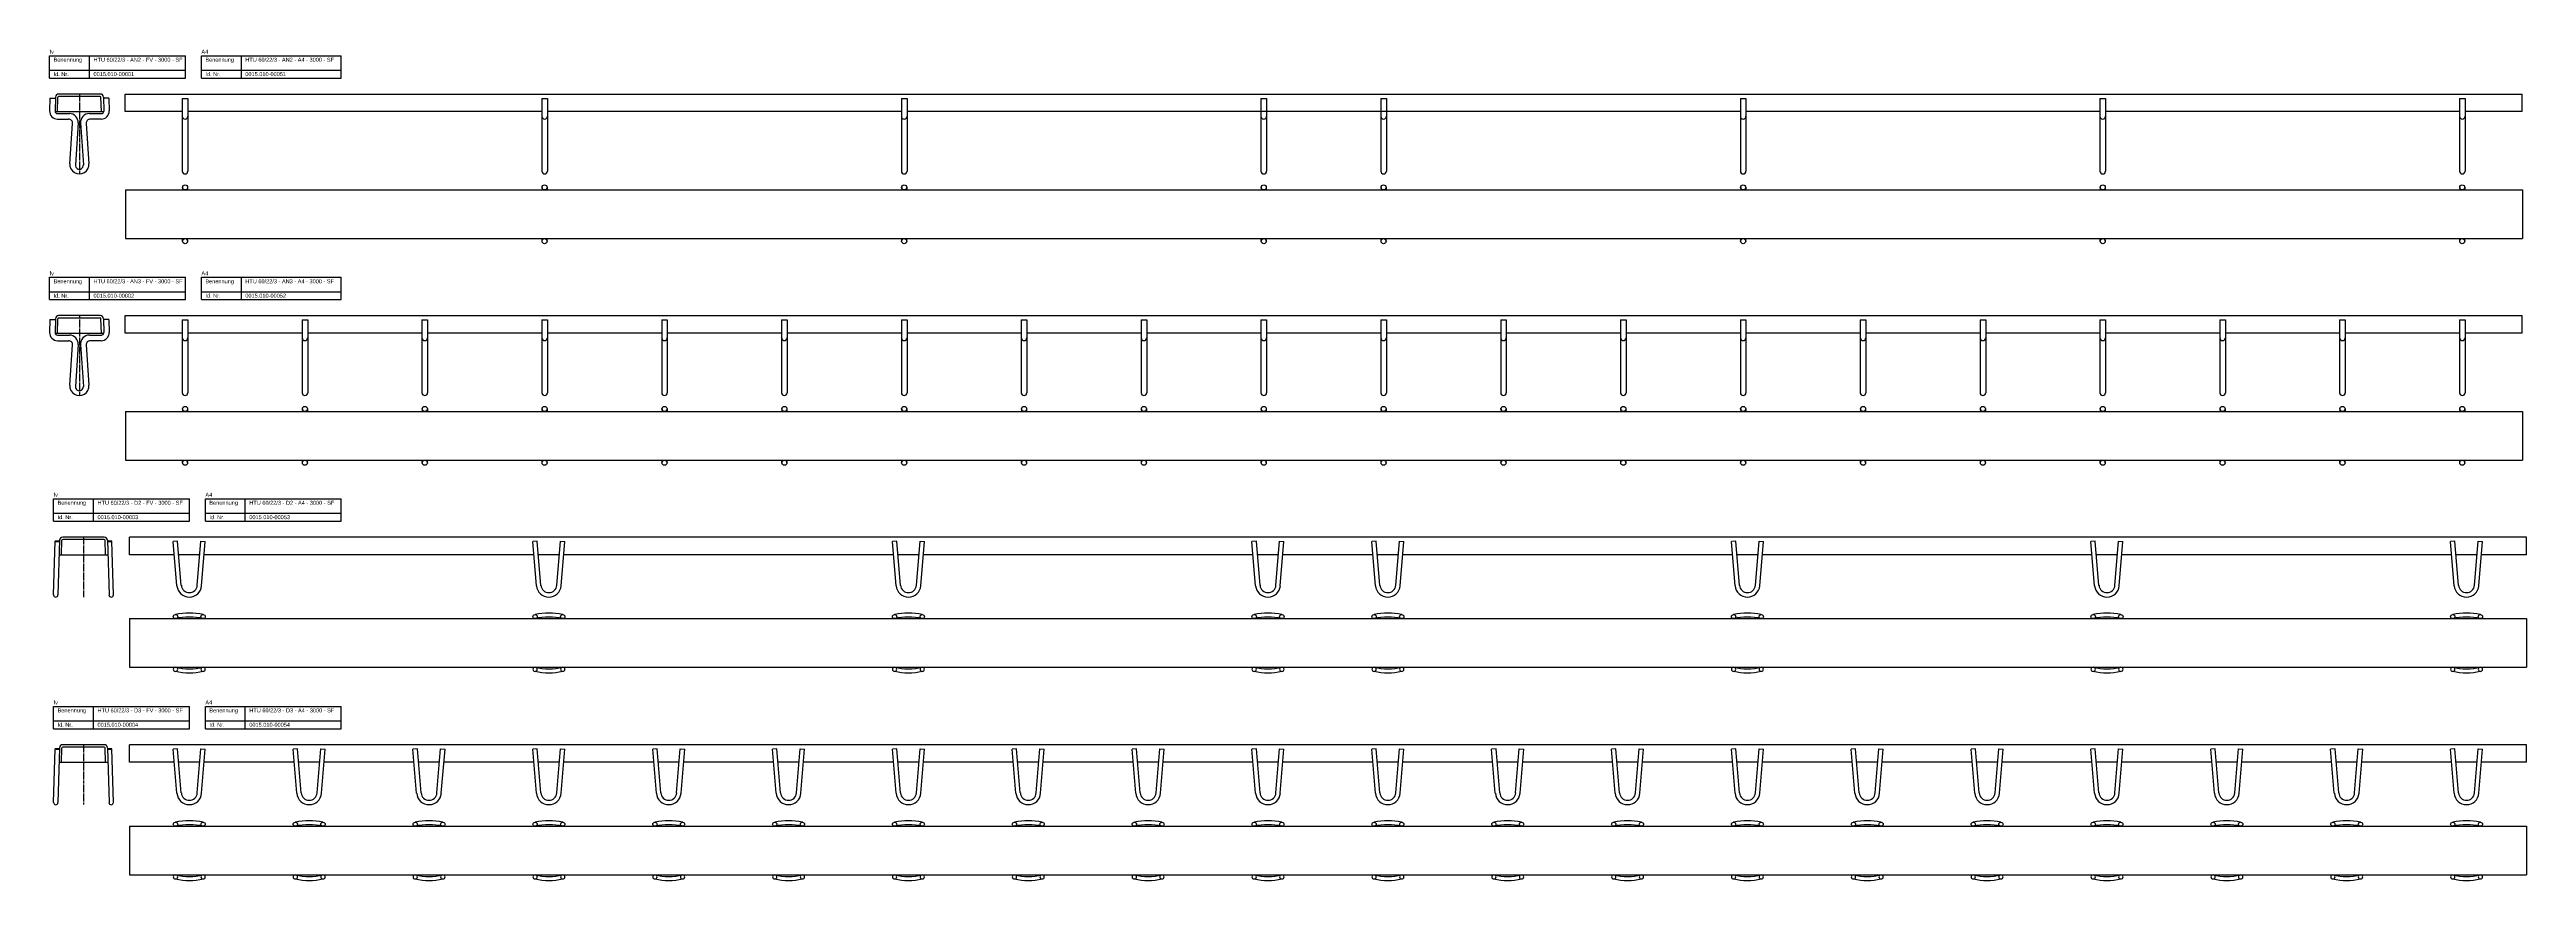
# Model space of a CAD drawing. Header units: millimetres. Extents: x 1054 to 4154, y 2386 to 3427.
import ezdxf

# ---------------------------------------------------------------- set-up
doc = ezdxf.new("R2010")
doc.units = ezdxf.units.MM
doc.header["$LTSCALE"] = 5
doc.linetypes.add('MITTE2', pattern=[1.125, 0.75, -0.125, 0.125, -0.125])
doc.layers.add('HALFEN', color=2, linetype='CONTINUOUS')
doc.styles.add('ARIAL50', font='ARIAL.TTF', dxfattribs={"height": 5})

msp = doc.modelspace()

# ---------------------------------------------------------------- linework, layer by layer
at = {"layer": 'HALFEN'}
for p, q in [((1054, 3418.8), (1224, 3418.8)), ((1054, 3390.8), (1054, 3418.8)), ((1104, 3390.8), (1104, 3418.8)), ((1224, 3390.8), (1224, 3418.8)), ((1244, 3418.8), (1419, 3418.8)), ((1244, 3390.8), (1244, 3418.8)), ((1294, 3390.8), (1294, 3418.8)), ((1419, 3390.8), (1419, 3418.8)), ((1054, 3400.8), (1224, 3400.8)), ((1054, 3390.8), (1224, 3390.8)), ((1244, 3400.8), (1419, 3400.8)), ((1244, 3390.8), (1419, 3390.8)), ((1054.4, 3365.8), (1054, 3349.7)), ((1054.4, 3365.8), (1061.4, 3365.8)), ((1061.3, 3366.9), (1060.8, 3349.5)), ((1060.9, 3348.8), (1063.8, 3348.8)), ((1063.8, 3348.8), (1064.3, 3366.8)), ((1117.3, 3370.8), (1065.3, 3370.8)), ((1117.3, 3367.8), (1065.3, 3367.8)), ((1118.8, 3348.8), (1118.3, 3366.8)), ((1118.8, 3348.8), (1121.7, 3348.8)), ((1128.2, 3365.8), (1121.2, 3365.8)), ((1121.3, 3366.8), (1121.8, 3349.5)), ((1128.2, 3365.8), (1128.6, 3349.7)), ((1148.6, 3348.8), (1148.6, 3370.8)), ((1148.6, 3370.8), (4148.6, 3370.8)), ((1220.1, 3348.8), (1148.6, 3348.8)), ((1220.1, 3365.4), (1220.1, 3274.3)), ((1220.1, 3365.4), (1227.1, 3365.4)), ((1227.1, 3365.4), (1227.1, 3274.3)), ((1670.1, 3348.8), (1227.1, 3348.8)), ((1670.1, 3365.4), (1670.1, 3274.3)), ((1670.1, 3365.4), (1677.1, 3365.4)), ((1677.1, 3365.4), (1677.1, 3274.3)), ((2120.1, 3348.8), (1677.1, 3348.8)), ((2120.1, 3365.4), (2120.1, 3274.3)), ((2120.1, 3365.4), (2127.1, 3365.4)), ((2127.1, 3365.4), (2127.1, 3274.3)), ((3170.1, 3348.8), (2127.1, 3348.8)), ((2570.1, 3365.4), (2570.1, 3274.3)), ((2570.1, 3365.4), (2577.1, 3365.4)), ((2577.1, 3365.4), (2577.1, 3274.3)), ((2720.1, 3365.4), (2720.1, 3274.3)), ((2720.1, 3365.4), (2727.1, 3365.4)), ((2727.1, 3365.4), (2727.1, 3274.3)), ((3170.1, 3365.4), (3170.1, 3274.3)), ((3170.1, 3365.4), (3177.1, 3365.4)), ((3177.1, 3365.4), (3177.1, 3274.3)), ((3620.1, 3348.8), (3177.1, 3348.8)), ((3620.1, 3365.4), (3620.1, 3274.3)), ((3620.1, 3365.4), (3627.1, 3365.4)), ((3627.1, 3365.4), (3627.1, 3274.3)), ((4070.1, 3348.8), (3627.1, 3348.8)), ((4070.1, 3365.4), (4070.1, 3274.3)), ((4070.1, 3365.4), (4077.1, 3365.4)), ((4077.1, 3365.4), (4077.1, 3274.3)), ((4148.6, 3348.8), (4077.1, 3348.8)), ((4148.6, 3348.8), (4148.6, 3370.8)), ((1063.8, 3346.4), (1078.8, 3346.4)), ((1064, 3339.4), (1077.8, 3339.4)), ((1079.3, 3283.6), (1082.8, 3334.1)), ((1089.8, 3334.7), (1086.3, 3282.1)), ((1092.8, 3334.7), (1096.3, 3282.1)), ((1099.8, 3334.1), (1103.3, 3283.6)), ((1103.8, 3346.4), (1118.8, 3346.4)), ((1118.6, 3339.4), (1104.8, 3339.4)), ((1148.9, 3250.8), (1148.9, 3189.8)), ((1148.9, 3250.8), (4148.9, 3250.8)), ((1220.5, 3254), (1220.5, 3250.8)), ((1226.8, 3254), (1226.8, 3250.8)), ((1670.5, 3254), (1670.5, 3250.8)), ((1676.8, 3254), (1676.8, 3250.8)), ((2120.5, 3254), (2120.5, 3250.8)), ((2126.8, 3254), (2126.8, 3250.8)), ((2570.5, 3254), (2570.5, 3250.8)), ((2576.8, 3254), (2576.8, 3250.8)), ((2720.5, 3254), (2720.5, 3250.8)), ((2726.8, 3254), (2726.8, 3250.8)), ((3170.5, 3254), (3170.5, 3250.8)), ((3176.8, 3254), (3176.8, 3250.8)), ((3620.5, 3254), (3620.5, 3250.8)), ((3626.8, 3254), (3626.8, 3250.8)), ((4070.5, 3254), (4070.5, 3250.8)), ((4076.8, 3254), (4076.8, 3250.8)), ((4148.9, 3250.8), (4148.9, 3189.8)), ((1148.9, 3189.8), (4148.9, 3189.8)), ((1220.5, 3186.6), (1220.5, 3189.8)), ((1226.8, 3186.6), (1226.8, 3189.8)), ((1670.5, 3186.6), (1670.5, 3189.8)), ((1676.8, 3186.6), (1676.8, 3189.8)), ((2120.5, 3186.6), (2120.5, 3189.8)), ((2126.8, 3186.6), (2126.8, 3189.8)), ((2570.5, 3186.6), (2570.5, 3189.8)), ((2576.8, 3186.6), (2576.8, 3189.8)), ((2720.5, 3186.6), (2720.5, 3189.8)), ((2726.8, 3186.6), (2726.8, 3189.8)), ((3170.5, 3186.6), (3170.5, 3189.8)), ((3176.8, 3186.6), (3176.8, 3189.8)), ((3620.5, 3186.6), (3620.5, 3189.8)), ((3626.8, 3186.6), (3626.8, 3189.8)), ((4070.5, 3186.6), (4070.5, 3189.8)), ((4076.8, 3186.6), (4076.8, 3189.8)), ((1054, 3141.4), (1224, 3141.4)), ((1054, 3113.4), (1054, 3141.4)), ((1104, 3113.4), (1104, 3141.4)), ((1224, 3113.4), (1224, 3141.4)), ((1244, 3141.4), (1419, 3141.4)), ((1244, 3113.4), (1244, 3141.4)), ((1294, 3113.4), (1294, 3141.4)), ((1419, 3113.4), (1419, 3141.4)), ((1054, 3123.4), (1224, 3123.4)), ((1054, 3113.4), (1224, 3113.4)), ((1244, 3123.4), (1419, 3123.4)), ((1244, 3113.4), (1419, 3113.4)), ((1054.4, 3088.4), (1054, 3072.3)), ((1054.4, 3088.4), (1061.4, 3088.4)), ((1061.3, 3089.6), (1060.8, 3072.1)), ((1060.9, 3071.4), (1063.8, 3071.4)), ((1063.8, 3071.4), (1064.3, 3089.5)), ((1063.8, 3069), (1078.8, 3069)), ((1117.3, 3093.4), (1065.3, 3093.4)), ((1117.3, 3090.4), (1065.3, 3090.4)), ((1103.8, 3069), (1118.8, 3069)), ((1118.8, 3071.4), (1118.3, 3089.5)), ((1118.8, 3071.4), (1121.7, 3071.4)), ((1128.2, 3088.4), (1121.2, 3088.4)), ((1121.3, 3089.4), (1121.8, 3072.1)), ((1128.2, 3088.4), (1128.6, 3072.3)), ((1148.6, 3093.4), (4148.6, 3093.4)), ((1148.6, 3071.4), (1148.6, 3093.4)), ((1220.1, 3071.4), (1148.6, 3071.4)), ((1220.1, 3088), (1220.1, 2996.9)), ((1220.1, 3088), (1227.1, 3088)), ((1227.1, 3088), (1227.1, 2996.9)), ((1370.1, 3071.4), (1227.1, 3071.4)), ((1370.1, 3088), (1370.1, 2996.9)), ((1370.1, 3088), (1377.1, 3088)), ((1377.1, 3088), (1377.1, 2996.9)), ((1520.1, 3071.4), (1377.1, 3071.4)), ((1520.1, 3088), (1520.1, 2996.9)), ((1520.1, 3088), (1527.1, 3088)), ((1527.1, 3088), (1527.1, 2996.9)), ((1670.1, 3071.4), (1527.1, 3071.4)), ((1670.1, 3088), (1670.1, 2996.9)), ((1670.1, 3088), (1677.1, 3088)), ((1677.1, 3088), (1677.1, 2996.9)), ((1820.1, 3071.4), (1677.1, 3071.4)), ((1820.1, 3088), (1820.1, 2996.9)), ((1820.1, 3088), (1827.1, 3088)), ((1827.1, 3088), (1827.1, 2996.9)), ((1970.1, 3071.4), (1827.1, 3071.4)), ((1970.1, 3088), (1970.1, 2996.9)), ((1970.1, 3088), (1977.1, 3088)), ((1977.1, 3088), (1977.1, 2996.9)), ((2120.1, 3071.4), (1977.1, 3071.4)), ((2120.1, 3088), (2120.1, 2996.9)), ((2120.1, 3088), (2127.1, 3088)), ((2127.1, 3088), (2127.1, 2996.9)), ((2270.1, 3071.4), (2127.1, 3071.4)), ((2270.1, 3088), (2270.1, 2996.9)), ((2270.1, 3088), (2277.1, 3088)), ((2277.1, 3088), (2277.1, 2996.9)), ((2420.1, 3071.4), (2277.1, 3071.4)), ((2420.1, 3088), (2420.1, 2996.9)), ((2420.1, 3088), (2427.1, 3088)), ((2427.1, 3088), (2427.1, 2996.9)), ((2570.1, 3071.4), (2427.1, 3071.4)), ((2570.1, 3088), (2570.1, 2996.9)), ((2570.1, 3088), (2577.1, 3088)), ((2577.1, 3088), (2577.1, 2996.9)), ((2720.1, 3071.4), (2577.1, 3071.4)), ((2720.1, 3088), (2720.1, 2996.9)), ((2720.1, 3088), (2727.1, 3088)), ((2727.1, 3088), (2727.1, 2996.9)), ((2870.1, 3071.4), (2727.1, 3071.4)), ((2870.1, 3088), (2870.1, 2996.9)), ((2870.1, 3088), (2877.1, 3088)), ((2877.1, 3088), (2877.1, 2996.9)), ((3020.1, 3071.4), (2877.1, 3071.4)), ((3020.1, 3088), (3020.1, 2996.9)), ((3020.1, 3088), (3027.1, 3088)), ((3027.1, 3088), (3027.1, 2996.9)), ((3170.1, 3071.4), (3027.1, 3071.4)), ((3170.1, 3088), (3170.1, 2996.9)), ((3170.1, 3088), (3177.1, 3088)), ((3177.1, 3088), (3177.1, 2996.9)), ((3320.1, 3071.4), (3177.1, 3071.4)), ((3320.1, 3088), (3320.1, 2996.9)), ((3320.1, 3088), (3327.1, 3088)), ((3327.1, 3088), (3327.1, 2996.9)), ((3470.1, 3071.4), (3327.1, 3071.4)), ((3470.1, 3088), (3470.1, 2996.9)), ((3470.1, 3088), (3477.1, 3088)), ((3477.1, 3088), (3477.1, 2996.9)), ((3620.1, 3071.4), (3477.1, 3071.4)), ((3620.1, 3088), (3620.1, 2996.9)), ((3620.1, 3088), (3627.1, 3088)), ((3627.1, 3088), (3627.1, 2996.9)), ((3770.1, 3071.4), (3627.1, 3071.4)), ((3770.1, 3088), (3770.1, 2996.9)), ((3770.1, 3088), (3777.1, 3088)), ((3777.1, 3088), (3777.1, 2996.9)), ((3920.1, 3071.4), (3777.1, 3071.4)), ((3920.1, 3088), (3920.1, 2996.9)), ((3920.1, 3088), (3927.1, 3088)), ((3927.1, 3088), (3927.1, 2996.9)), ((4070.1, 3071.4), (3927.1, 3071.4)), ((4070.1, 3088), (4070.1, 2996.9)), ((4070.1, 3088), (4077.1, 3088)), ((4077.1, 3088), (4077.1, 2996.9)), ((4148.6, 3071.4), (4077.1, 3071.4)), ((4148.6, 3071.4), (4148.6, 3093.4)), ((1064, 3062), (1077.8, 3062)), ((1079.3, 3006.3), (1082.8, 3056.7)), ((1089.8, 3057.3), (1086.3, 3004.8)), ((1092.8, 3057.3), (1096.3, 3004.8)), ((1099.8, 3056.7), (1103.3, 3006.3)), ((1118.6, 3062), (1104.8, 3062)), ((1220.5, 2976.6), (1220.5, 2973.4)), ((1226.8, 2976.6), (1226.8, 2973.4)), ((1370.5, 2976.6), (1370.5, 2973.4)), ((1376.8, 2976.6), (1376.8, 2973.4)), ((1520.5, 2976.6), (1520.5, 2973.4)), ((1526.8, 2976.6), (1526.8, 2973.4)), ((1670.5, 2976.6), (1670.5, 2973.4)), ((1676.8, 2976.6), (1676.8, 2973.4)), ((1820.5, 2976.6), (1820.5, 2973.4)), ((1826.8, 2976.6), (1826.8, 2973.4)), ((1970.5, 2976.6), (1970.5, 2973.4)), ((1976.8, 2976.6), (1976.8, 2973.4)), ((2120.5, 2976.6), (2120.5, 2973.4)), ((2126.8, 2976.6), (2126.8, 2973.4)), ((2270.5, 2976.6), (2270.5, 2973.4)), ((2276.8, 2976.6), (2276.8, 2973.4)), ((2420.5, 2976.6), (2420.5, 2973.4)), ((2426.8, 2976.6), (2426.8, 2973.4)), ((2570.5, 2976.6), (2570.5, 2973.4)), ((2576.8, 2976.6), (2576.8, 2973.4)), ((2720.5, 2976.6), (2720.5, 2973.4)), ((2726.8, 2976.6), (2726.8, 2973.4)), ((2870.5, 2976.6), (2870.5, 2973.4)), ((2876.8, 2976.6), (2876.8, 2973.4)), ((3020.5, 2976.6), (3020.5, 2973.4)), ((3026.8, 2976.6), (3026.8, 2973.4)), ((3170.5, 2976.6), (3170.5, 2973.4)), ((3176.8, 2976.6), (3176.8, 2973.4)), ((3320.5, 2976.6), (3320.5, 2973.4)), ((3326.8, 2976.6), (3326.8, 2973.4)), ((3470.5, 2976.6), (3470.5, 2973.4)), ((3476.8, 2976.6), (3476.8, 2973.4)), ((3620.5, 2976.6), (3620.5, 2973.4)), ((3626.8, 2976.6), (3626.8, 2973.4)), ((3770.5, 2976.6), (3770.5, 2973.4)), ((3776.8, 2976.6), (3776.8, 2973.4)), ((3920.5, 2976.6), (3920.5, 2973.4)), ((3926.8, 2976.6), (3926.8, 2973.4)), ((4070.5, 2976.6), (4070.5, 2973.4)), ((4076.8, 2976.6), (4076.8, 2973.4)), ((1148.9, 2973.4), (4148.9, 2973.4)), ((1148.9, 2973.4), (1148.9, 2912.4)), ((4148.9, 2973.4), (4148.9, 2912.4)), ((1148.9, 2912.4), (4148.9, 2912.4)), ((1220.5, 2909.3), (1220.5, 2912.4)), ((1226.8, 2909.3), (1226.8, 2912.4)), ((1370.5, 2909.3), (1370.5, 2912.4)), ((1376.8, 2909.3), (1376.8, 2912.4)), ((1520.5, 2909.3), (1520.5, 2912.4)), ((1526.8, 2909.3), (1526.8, 2912.4)), ((1670.5, 2909.3), (1670.5, 2912.4)), ((1676.8, 2909.3), (1676.8, 2912.4)), ((1820.5, 2909.3), (1820.5, 2912.4)), ((1826.8, 2909.3), (1826.8, 2912.4)), ((1970.5, 2909.3), (1970.5, 2912.4)), ((1976.8, 2909.3), (1976.8, 2912.4)), ((2120.5, 2909.3), (2120.5, 2912.4)), ((2126.8, 2909.3), (2126.8, 2912.4)), ((2270.5, 2909.3), (2270.5, 2912.4)), ((2276.8, 2909.3), (2276.8, 2912.4)), ((2420.5, 2909.3), (2420.5, 2912.4)), ((2426.8, 2909.3), (2426.8, 2912.4)), ((2570.5, 2909.3), (2570.5, 2912.4)), ((2576.8, 2909.3), (2576.8, 2912.4)), ((2720.5, 2909.3), (2720.5, 2912.4)), ((2726.8, 2909.3), (2726.8, 2912.4)), ((2870.5, 2909.3), (2870.5, 2912.4)), ((2876.8, 2909.3), (2876.8, 2912.4)), ((3020.5, 2909.3), (3020.5, 2912.4)), ((3026.8, 2909.3), (3026.8, 2912.4)), ((3170.5, 2909.3), (3170.5, 2912.4)), ((3176.8, 2909.3), (3176.8, 2912.4)), ((3320.5, 2909.3), (3320.5, 2912.4)), ((3326.8, 2909.3), (3326.8, 2912.4)), ((3470.5, 2909.3), (3470.5, 2912.4)), ((3476.8, 2909.3), (3476.8, 2912.4)), ((3620.5, 2909.3), (3620.5, 2912.4)), ((3626.8, 2909.3), (3626.8, 2912.4)), ((3770.5, 2909.3), (3770.5, 2912.4)), ((3776.8, 2909.3), (3776.8, 2912.4)), ((3920.5, 2909.3), (3920.5, 2912.4)), ((3926.8, 2909.3), (3926.8, 2912.4)), ((4070.5, 2909.3), (4070.5, 2912.4)), ((4076.8, 2909.3), (4076.8, 2912.4)), ((1059, 2864.1), (1229, 2864.1)), ((1059, 2836.1), (1059, 2864.1)), ((1109, 2836.1), (1109, 2864.1)), ((1229, 2836.1), (1229, 2864.1)), ((1249, 2864.1), (1419, 2864.1)), ((1249, 2836.1), (1249, 2864.1)), ((1299, 2836.1), (1299, 2864.1)), ((1419, 2836.1), (1419, 2864.1)), ((1059, 2846.1), (1229, 2846.1)), ((1059, 2836.1), (1229, 2836.1)), ((1249, 2846.1), (1419, 2846.1)), ((1249, 2836.1), (1419, 2836.1)), ((1059, 2743.9), (1060.9, 2811)), ((1066.4, 2812.1), (1064.5, 2743.7)), ((1065.9, 2794.1), (1068.9, 2794.1)), ((1068.9, 2794.1), (1069.4, 2812.1)), ((1122.4, 2816.1), (1070.4, 2816.1)), ((1122.4, 2813.1), (1070.4, 2813.1)), ((1123.9, 2794.1), (1123.4, 2812.1)), ((1123.9, 2794.1), (1126.9, 2794.1)), ((1126.4, 2812.1), (1128.4, 2743.7)), ((1133.9, 2743.9), (1132, 2811)), ((4153.9, 2816.1), (1153.9, 2816.1)), ((1153.9, 2794.1), (1153.9, 2816.1)), ((1210.2, 2794.1), (1153.9, 2794.1)), ((1214.3, 2811.1), (1208.8, 2810.6)), ((1213.4, 2755.3), (1208.8, 2810.6)), ((1218.9, 2755.7), (1214.3, 2811.1)), ((1242, 2794.1), (1215.7, 2794.1)), ((1238.8, 2755.7), (1243.4, 2811.1)), ((1243.4, 2811.1), (1248.9, 2810.6)), ((1244.3, 2755.3), (1248.9, 2810.6)), ((1660.2, 2794.1), (1247.5, 2794.1)), ((1664.3, 2811.1), (1658.8, 2810.6)), ((1663.4, 2755.3), (1658.8, 2810.6)), ((1668.9, 2755.7), (1664.3, 2811.1)), ((1692, 2794.1), (1665.7, 2794.1)), ((1688.8, 2755.7), (1693.4, 2811.1)), ((1693.4, 2811.1), (1698.9, 2810.6)), ((1694.3, 2755.3), (1698.9, 2810.6)), ((2110.2, 2794.1), (1697.5, 2794.1)), ((2114.3, 2811.1), (2108.8, 2810.6)), ((2113.4, 2755.3), (2108.8, 2810.6)), ((2118.9, 2755.7), (2114.3, 2811.1)), ((2142, 2794.1), (2115.7, 2794.1)), ((2138.8, 2755.7), (2143.4, 2811.1)), ((2143.4, 2811.1), (2148.9, 2810.6)), ((2144.3, 2755.3), (2148.9, 2810.6)), ((2560.2, 2794.1), (2147.5, 2794.1)), ((2564.3, 2811.1), (2558.8, 2810.6)), ((2563.4, 2755.3), (2558.8, 2810.6)), ((2568.9, 2755.7), (2564.3, 2811.1)), ((2592, 2794.1), (2565.7, 2794.1)), ((2588.8, 2755.7), (2593.4, 2811.1)), ((2593.4, 2811.1), (2598.9, 2810.6)), ((2594.3, 2755.3), (2598.9, 2810.6)), ((2710.2, 2794.1), (2597.5, 2794.1)), ((2714.3, 2811.1), (2708.8, 2810.6)), ((2713.4, 2755.3), (2708.8, 2810.6)), ((2718.9, 2755.7), (2714.3, 2811.1)), ((2742, 2794.1), (2715.7, 2794.1)), ((2738.8, 2755.7), (2743.4, 2811.1)), ((2743.4, 2811.1), (2748.9, 2810.6)), ((2744.3, 2755.3), (2748.9, 2810.6)), ((3160.2, 2794.1), (2747.5, 2794.1)), ((3164.3, 2811.1), (3158.8, 2810.6)), ((3163.4, 2755.3), (3158.8, 2810.6)), ((3168.9, 2755.7), (3164.3, 2811.1)), ((3192, 2794.1), (3165.7, 2794.1)), ((3188.8, 2755.7), (3193.4, 2811.1)), ((3193.4, 2811.1), (3198.9, 2810.6)), ((3194.3, 2755.3), (3198.9, 2810.6)), ((3610.2, 2794.1), (3197.5, 2794.1)), ((3614.3, 2811.1), (3608.8, 2810.6)), ((3613.4, 2755.3), (3608.8, 2810.6)), ((3618.9, 2755.7), (3614.3, 2811.1)), ((3642, 2794.1), (3615.7, 2794.1)), ((3638.8, 2755.7), (3643.4, 2811.1)), ((3643.4, 2811.1), (3648.9, 2810.6)), ((3644.3, 2755.3), (3648.9, 2810.6)), ((4060.2, 2794.1), (3647.5, 2794.1)), ((4064.3, 2811.1), (4058.8, 2810.6)), ((4063.4, 2755.3), (4058.8, 2810.6)), ((4068.9, 2755.7), (4064.3, 2811.1)), ((4092, 2794.1), (4065.7, 2794.1)), ((4088.8, 2755.7), (4093.4, 2811.1)), ((4093.4, 2811.1), (4098.9, 2810.6)), ((4094.3, 2755.3), (4098.9, 2810.6)), ((4153.9, 2794.1), (4097.5, 2794.1)), ((4153.9, 2794.1), (4153.9, 2816.1)), ((1153.9, 2714.1), (4153.9, 2714.1)), ((1153.9, 2714.1), (1153.9, 2653.1)), ((4153.9, 2714.1), (4153.9, 2653.1)), ((1153.9, 2653.1), (4153.9, 2653.1)), ((1059, 2604.2), (1229, 2604.2)), ((1059, 2576.2), (1059, 2604.2)), ((1109, 2576.2), (1109, 2604.2)), ((1229, 2576.2), (1229, 2604.2)), ((1249, 2604.2), (1419, 2604.2)), ((1249, 2576.2), (1249, 2604.2)), ((1299, 2576.2), (1299, 2604.2)), ((1419, 2576.2), (1419, 2604.2)), ((1059, 2586.2), (1229, 2586.2)), ((1059, 2576.2), (1229, 2576.2)), ((1249, 2586.2), (1419, 2586.2)), ((1249, 2576.2), (1419, 2576.2)), ((1059, 2484), (1060.9, 2551.1)), ((1066.4, 2552.1), (1064.5, 2483.8)), ((1068.9, 2534.2), (1069.4, 2552.2)), ((1122.4, 2556.2), (1070.4, 2556.2)), ((1122.4, 2553.2), (1070.4, 2553.2)), ((1123.9, 2534.2), (1123.4, 2552.2)), ((1126.4, 2552.1), (1128.4, 2483.8)), ((1133.9, 2484), (1132, 2551.1)), ((4153.9, 2556.2), (1153.9, 2556.2)), ((1153.9, 2534.2), (1153.9, 2556.2)), ((1214.3, 2551.2), (1208.8, 2550.7)), ((1213.4, 2495.4), (1208.8, 2550.7)), ((1218.9, 2495.8), (1214.3, 2551.2)), ((1238.8, 2495.8), (1243.4, 2551.2)), ((1243.4, 2551.2), (1248.9, 2550.7)), ((1244.3, 2495.4), (1248.9, 2550.7)), ((1364.3, 2551.2), (1358.8, 2550.7)), ((1363.4, 2495.4), (1358.8, 2550.7)), ((1368.9, 2495.8), (1364.3, 2551.2)), ((1388.8, 2495.8), (1393.4, 2551.2)), ((1393.4, 2551.2), (1398.9, 2550.7)), ((1394.3, 2495.4), (1398.9, 2550.7)), ((1514.3, 2551.2), (1508.8, 2550.7)), ((1513.4, 2495.4), (1508.8, 2550.7)), ((1518.9, 2495.8), (1514.3, 2551.2)), ((1538.8, 2495.8), (1543.4, 2551.2)), ((1543.4, 2551.2), (1548.9, 2550.7)), ((1544.3, 2495.4), (1548.9, 2550.7)), ((1664.3, 2551.2), (1658.8, 2550.7)), ((1663.4, 2495.4), (1658.8, 2550.7)), ((1668.9, 2495.8), (1664.3, 2551.2)), ((1688.8, 2495.8), (1693.4, 2551.2)), ((1693.4, 2551.2), (1698.9, 2550.7)), ((1694.3, 2495.4), (1698.9, 2550.7)), ((1814.3, 2551.2), (1808.8, 2550.7)), ((1813.4, 2495.4), (1808.8, 2550.7)), ((1818.9, 2495.8), (1814.3, 2551.2)), ((1838.8, 2495.8), (1843.4, 2551.2)), ((1843.4, 2551.2), (1848.9, 2550.7)), ((1844.3, 2495.4), (1848.9, 2550.7)), ((1964.3, 2551.2), (1958.8, 2550.7)), ((1963.4, 2495.4), (1958.8, 2550.7)), ((1968.9, 2495.8), (1964.3, 2551.2)), ((1988.8, 2495.8), (1993.4, 2551.2)), ((1993.4, 2551.2), (1998.9, 2550.7)), ((1994.3, 2495.4), (1998.9, 2550.7)), ((2114.3, 2551.2), (2108.8, 2550.7)), ((2113.4, 2495.4), (2108.8, 2550.7)), ((2118.9, 2495.8), (2114.3, 2551.2)), ((2138.8, 2495.8), (2143.4, 2551.2)), ((2143.4, 2551.2), (2148.9, 2550.7)), ((2144.3, 2495.4), (2148.9, 2550.7)), ((2264.3, 2551.2), (2258.8, 2550.7)), ((2263.4, 2495.4), (2258.8, 2550.7)), ((2268.9, 2495.8), (2264.3, 2551.2)), ((2288.8, 2495.8), (2293.4, 2551.2)), ((2293.4, 2551.2), (2298.9, 2550.7)), ((2294.3, 2495.4), (2298.9, 2550.7)), ((2414.3, 2551.2), (2408.8, 2550.7)), ((2413.4, 2495.4), (2408.8, 2550.7)), ((2418.9, 2495.8), (2414.3, 2551.2)), ((2438.8, 2495.8), (2443.4, 2551.2)), ((2443.4, 2551.2), (2448.9, 2550.7)), ((2444.3, 2495.4), (2448.9, 2550.7)), ((2564.3, 2551.2), (2558.8, 2550.7)), ((2563.4, 2495.4), (2558.8, 2550.7)), ((2568.9, 2495.8), (2564.3, 2551.2)), ((2588.8, 2495.8), (2593.4, 2551.2)), ((2593.4, 2551.2), (2598.9, 2550.7)), ((2594.3, 2495.4), (2598.9, 2550.7)), ((2714.3, 2551.2), (2708.8, 2550.7)), ((2713.4, 2495.4), (2708.8, 2550.7)), ((2718.9, 2495.8), (2714.3, 2551.2)), ((2738.8, 2495.8), (2743.4, 2551.2)), ((2743.4, 2551.2), (2748.9, 2550.7)), ((2744.3, 2495.4), (2748.9, 2550.7)), ((2864.3, 2551.2), (2858.8, 2550.7)), ((2863.4, 2495.4), (2858.8, 2550.7)), ((2868.9, 2495.8), (2864.3, 2551.2)), ((2888.8, 2495.8), (2893.4, 2551.2)), ((2893.4, 2551.2), (2898.9, 2550.7)), ((2894.3, 2495.4), (2898.9, 2550.7)), ((3014.3, 2551.2), (3008.8, 2550.7)), ((3013.4, 2495.4), (3008.8, 2550.7)), ((3018.9, 2495.8), (3014.3, 2551.2)), ((3038.8, 2495.8), (3043.4, 2551.2)), ((3043.4, 2551.2), (3048.9, 2550.7)), ((3044.3, 2495.4), (3048.9, 2550.7)), ((3164.3, 2551.2), (3158.8, 2550.7)), ((3163.4, 2495.4), (3158.8, 2550.7)), ((3168.9, 2495.8), (3164.3, 2551.2)), ((3188.8, 2495.8), (3193.4, 2551.2)), ((3193.4, 2551.2), (3198.9, 2550.7)), ((3194.3, 2495.4), (3198.9, 2550.7)), ((3314.3, 2551.2), (3308.8, 2550.7)), ((3313.4, 2495.4), (3308.8, 2550.7)), ((3318.9, 2495.8), (3314.3, 2551.2)), ((3338.8, 2495.8), (3343.4, 2551.2)), ((3343.4, 2551.2), (3348.9, 2550.7)), ((3344.3, 2495.4), (3348.9, 2550.7)), ((3464.3, 2551.2), (3458.8, 2550.7)), ((3463.4, 2495.4), (3458.8, 2550.7)), ((3468.9, 2495.8), (3464.3, 2551.2)), ((3488.8, 2495.8), (3493.4, 2551.2)), ((3493.4, 2551.2), (3498.9, 2550.7)), ((3494.3, 2495.4), (3498.9, 2550.7)), ((3614.3, 2551.2), (3608.8, 2550.7)), ((3613.4, 2495.4), (3608.8, 2550.7)), ((3618.9, 2495.8), (3614.3, 2551.2)), ((3638.8, 2495.8), (3643.4, 2551.2)), ((3643.4, 2551.2), (3648.9, 2550.7)), ((3644.3, 2495.4), (3648.9, 2550.7)), ((3764.3, 2551.2), (3758.8, 2550.7)), ((3763.4, 2495.4), (3758.8, 2550.7)), ((3768.9, 2495.8), (3764.3, 2551.2)), ((3788.8, 2495.8), (3793.4, 2551.2)), ((3793.4, 2551.2), (3798.9, 2550.7)), ((3794.3, 2495.4), (3798.9, 2550.7)), ((3914.3, 2551.2), (3908.8, 2550.7)), ((3913.4, 2495.4), (3908.8, 2550.7)), ((3918.9, 2495.8), (3914.3, 2551.2)), ((3938.8, 2495.8), (3943.4, 2551.2)), ((3943.4, 2551.2), (3948.9, 2550.7)), ((3944.3, 2495.4), (3948.9, 2550.7)), ((4064.3, 2551.2), (4058.8, 2550.7)), ((4063.4, 2495.4), (4058.8, 2550.7)), ((4068.9, 2495.8), (4064.3, 2551.2)), ((4088.8, 2495.8), (4093.4, 2551.2)), ((4093.4, 2551.2), (4098.9, 2550.7)), ((4094.3, 2495.4), (4098.9, 2550.7)), ((4153.9, 2534.2), (4153.9, 2556.2)), ((1065.9, 2534.2), (1068.9, 2534.2)), ((1123.9, 2534.2), (1126.9, 2534.2)), ((1210.2, 2534.2), (1153.9, 2534.2)), ((1242, 2534.2), (1215.7, 2534.2)), ((1360.2, 2534.2), (1247.5, 2534.2)), ((1392, 2534.2), (1365.7, 2534.2)), ((1510.2, 2534.2), (1397.5, 2534.2)), ((1542, 2534.2), (1515.7, 2534.2)), ((1660.2, 2534.2), (1547.5, 2534.2)), ((1692, 2534.2), (1665.7, 2534.2)), ((1810.2, 2534.2), (1697.5, 2534.2)), ((1842, 2534.2), (1815.7, 2534.2)), ((1960.2, 2534.2), (1847.5, 2534.2)), ((1992, 2534.2), (1965.7, 2534.2)), ((2110.2, 2534.2), (1997.5, 2534.2)), ((2142, 2534.2), (2115.7, 2534.2)), ((2260.2, 2534.2), (2147.5, 2534.2)), ((2292, 2534.2), (2265.7, 2534.2)), ((2410.2, 2534.2), (2297.5, 2534.2)), ((2442, 2534.2), (2415.7, 2534.2)), ((2560.2, 2534.2), (2447.5, 2534.2)), ((2592, 2534.2), (2565.7, 2534.2)), ((2710.2, 2534.2), (2597.5, 2534.2)), ((2742, 2534.2), (2715.7, 2534.2)), ((2860.2, 2534.2), (2747.5, 2534.2)), ((2892, 2534.2), (2865.7, 2534.2)), ((3010.2, 2534.2), (2897.5, 2534.2)), ((3042, 2534.2), (3015.7, 2534.2)), ((3160.2, 2534.2), (3047.5, 2534.2)), ((3192, 2534.2), (3165.7, 2534.2)), ((3310.2, 2534.2), (3197.5, 2534.2)), ((3342, 2534.2), (3315.7, 2534.2)), ((3460.2, 2534.2), (3347.5, 2534.2)), ((3492, 2534.2), (3465.7, 2534.2)), ((3610.2, 2534.2), (3497.5, 2534.2)), ((3642, 2534.2), (3615.7, 2534.2)), ((3760.2, 2534.2), (3647.5, 2534.2)), ((3792, 2534.2), (3765.7, 2534.2)), ((3910.2, 2534.2), (3797.5, 2534.2)), ((3942, 2534.2), (3915.7, 2534.2)), ((4060.2, 2534.2), (3947.5, 2534.2)), ((4092, 2534.2), (4065.7, 2534.2)), ((4153.9, 2534.2), (4097.5, 2534.2)), ((1153.9, 2454.2), (1153.9, 2393.2)), ((1153.9, 2454.2), (4153.9, 2454.2)), ((4153.9, 2454.2), (4153.9, 2393.2)), ((1153.9, 2393.2), (4153.9, 2393.2))]:
    msp.add_line(p, q, dxfattribs=at)
at = {"layer": 'HALFEN', "color": 1}
for p, q in [((1063.8, 3348.8), (1118.8, 3348.8)), ((1063.8, 3071.4), (1118.8, 3071.4)), ((1068.9, 2794.1), (1123.9, 2794.1)), ((1068.9, 2534.2), (1123.9, 2534.2))]:
    msp.add_line(p, q, dxfattribs=at)
at = {"layer": 'HALFEN', "color": 1, "linetype": 'MITTE2'}
for p, q in [((1091.3, 3370.8), (1091.3, 3270.8)), ((1091.3, 3093.4), (1091.3, 2993.4)), ((1096.4, 2816.1), (1096.4, 2741.1)), ((1096.4, 2556.2), (1096.4, 2481.2))]:
    msp.add_line(p, q, dxfattribs=at)
at = {"layer": 'HALFEN'}
for points in [[(1066.4, 2810.8, 0.343508), (1066.3, 2810.9, 0.028595), (1065.6, 2811, 0.012049), (1064.7, 2811.1, 0.008547), (1063.6, 2811.1, 0.008547), (1062.6, 2811.2, 0.012049), (1061.7, 2811.1, 0.028595), (1061, 2811.1, 0.343508), (1060.9, 2811, 0.343508), (1061, 2810.9, 0.028595), (1061.7, 2810.8, 0.012049), (1062.6, 2810.7, 0.008547), (1063.6, 2810.7, 0.008547), (1064.7, 2810.7, 0.012049), (1065.6, 2810.7, 0.028595), (1066.3, 2810.7, 0.343508)], [(1126.5, 2810.8, 0.343508), (1126.5, 2810.7, 0.028595), (1127.3, 2810.7, 0.012049), (1128.2, 2810.7, 0.008547), (1129.2, 2810.7, 0.008547), (1130.3, 2810.7, 0.012049), (1131.2, 2810.8, 0.028595), (1131.9, 2810.9, 0.343508), (1132, 2811, 0.343508), (1131.9, 2811.1, 0.028595), (1131.1, 2811.1, 0.012049), (1130.3, 2811.2, 0.008547), (1129.2, 2811.1, 0.008547), (1128.1, 2811.1, 0.012049), (1127.3, 2811, 0.028595), (1126.5, 2810.9, 0.343508)], [(1066.4, 2550.9, 0.343508), (1066.3, 2551, 0.028595), (1065.6, 2551.1, 0.012049), (1064.7, 2551.2, 0.008547), (1063.6, 2551.2, 0.008547), (1062.6, 2551.2, 0.012049), (1061.7, 2551.2, 0.028595), (1061, 2551.2, 0.343508), (1060.9, 2551.1, 0.343508), (1061, 2551, 0.028595), (1061.7, 2550.9, 0.012049), (1062.6, 2550.8, 0.008547), (1063.6, 2550.8, 0.008547), (1064.7, 2550.8, 0.012049), (1065.6, 2550.8, 0.028595), (1066.3, 2550.8, 0.343508)], [(1126.5, 2550.9, 0.343508), (1126.5, 2550.8, 0.028595), (1127.3, 2550.8, 0.012049), (1128.2, 2550.8, 0.008547), (1129.2, 2550.8, 0.008547), (1130.3, 2550.8, 0.012049), (1131.2, 2550.9, 0.028595), (1131.9, 2551, 0.343508), (1132, 2551.1, 0.343508), (1131.9, 2551.2, 0.028595), (1131.1, 2551.2, 0.012049), (1130.3, 2551.2, 0.008547), (1129.2, 2551.2, 0.008547), (1128.1, 2551.2, 0.012049), (1127.3, 2551.1, 0.028595), (1126.5, 2551, 0.343508)]]:
    msp.add_lwpolyline(points, format="xyb", close=True, dxfattribs=at)
for centre in [(1223.6, 3254), (1673.6, 3254), (2123.6, 3254), (2573.6, 3254), (2723.6, 3254), (3173.6, 3254), (3623.6, 3254), (4073.6, 3254), (1223.6, 3186.6), (1673.6, 3186.6), (2123.6, 3186.6), (2573.6, 3186.6), (2723.6, 3186.6), (3173.6, 3186.6), (3623.6, 3186.6), (4073.6, 3186.6), (1223.6, 2976.6), (1373.6, 2976.6), (1523.6, 2976.6), (1673.6, 2976.6), (1823.6, 2976.6), (1973.6, 2976.6), (2123.6, 2976.6), (2273.6, 2976.6), (2423.6, 2976.6), (2573.6, 2976.6), (2723.6, 2976.6), (2873.6, 2976.6), (3023.6, 2976.6), (3173.6, 2976.6), (3323.6, 2976.6), (3473.6, 2976.6), (3623.6, 2976.6), (3773.6, 2976.6), (3923.6, 2976.6), (4073.6, 2976.6), (1223.6, 2909.3), (1373.6, 2909.3), (1523.6, 2909.3), (1673.6, 2909.3), (1823.6, 2909.3), (1973.6, 2909.3), (2123.6, 2909.3), (2273.6, 2909.3), (2423.6, 2909.3), (2573.6, 2909.3), (2723.6, 2909.3), (2873.6, 2909.3), (3023.6, 2909.3), (3173.6, 2909.3), (3323.6, 2909.3), (3473.6, 2909.3), (3623.6, 2909.3), (3773.6, 2909.3), (3923.6, 2909.3), (4073.6, 2909.3)]:
    msp.add_circle(centre, 3.19, dxfattribs=at)
for centre, radius, start, end in [((1064, 3349.4), 10, 178.36, 270), ((1063.8, 3349.4), 3, 178.3602, 270), ((1065.3, 3366.8), 4, 90, 178.3601), ((1065.3, 3366.8), 1, 90, 178.3561), ((1117.3, 3366.8), 4, 1.6399, 90), ((1117.3, 3366.8), 1, 1.6435, 90), ((1118.6, 3349.4), 10, 270, 1.6399), ((1118.8, 3349.4), 3, 270, 1.6399), ((1077.8, 3334.4), 5, 356.0746, 90), ((1078.8, 3335.4), 11, 356.2262, 90), ((1103.8, 3335.4), 11, 90, 183.7738), ((1104.8, 3334.4), 5, 90, 183.9254), ((1223.6, 3343), 3.5, 180, 0), ((1673.6, 3343), 3.5, 180, 0), ((2123.6, 3343), 3.5, 180, 0), ((2573.6, 3343), 3.5, 180, 0), ((2723.6, 3343), 3.5, 180, 0), ((3173.6, 3343), 3.5, 180, 0), ((3623.6, 3343), 3.5, 180, 0), ((4073.6, 3343), 3.5, 180, 0), ((1091.3, 3282.8), 12, 176.0746, 3.9254), ((1091.3, 3281.8), 5, 176.2262, 3.7738), ((1223.6, 3274.3), 3.5, 180, 0), ((1673.6, 3274.3), 3.5, 180, 0), ((2123.6, 3274.3), 3.5, 180, 0), ((2573.6, 3274.3), 3.5, 180, 0), ((2723.6, 3274.3), 3.5, 180, 0), ((3173.6, 3274.3), 3.5, 180, 0), ((3623.6, 3274.3), 3.5, 180, 0), ((4073.6, 3274.3), 3.5, 180, 0), ((1064, 3072), 10, 178.36, 270), ((1063.8, 3072), 3, 178.3602, 270), ((1065.3, 3089.4), 4, 90, 178.3601), ((1065.3, 3089.4), 1, 90, 178.3561), ((1078.8, 3058), 11, 356.2262, 90), ((1103.8, 3058), 11, 90, 183.7738), ((1117.3, 3089.4), 4, 1.6399, 90), ((1117.3, 3089.4), 1, 1.6435, 90), ((1118.6, 3072), 10, 270, 1.6399), ((1118.8, 3072), 3, 270, 1.6399), ((1077.8, 3057), 5, 356.0746, 90), ((1104.8, 3057), 5, 90, 183.9254), ((1223.6, 3065.6), 3.5, 180, 0), ((1373.6, 3065.6), 3.5, 180, 0), ((1523.6, 3065.6), 3.5, 180, 0), ((1673.6, 3065.6), 3.5, 180, 0), ((1823.6, 3065.6), 3.5, 180, 0), ((1973.6, 3065.6), 3.5, 180, 0), ((2123.6, 3065.6), 3.5, 180, 0), ((2273.6, 3065.6), 3.5, 180, 0), ((2423.6, 3065.6), 3.5, 180, 0), ((2573.6, 3065.6), 3.5, 180, 0), ((2723.6, 3065.6), 3.5, 180, 0), ((2873.6, 3065.6), 3.5, 180, 0), ((3023.6, 3065.6), 3.5, 180, 0), ((3173.6, 3065.6), 3.5, 180, 0), ((3323.6, 3065.6), 3.5, 180, 0), ((3473.6, 3065.6), 3.5, 180, 0), ((3623.6, 3065.6), 3.5, 180, 0), ((3773.6, 3065.6), 3.5, 180, 0), ((3923.6, 3065.6), 3.5, 180, 0), ((4073.6, 3065.6), 3.5, 180, 0), ((1091.3, 3005.4), 12, 176.0746, 3.9254), ((1091.3, 3004.4), 5, 176.2262, 3.7738), ((1223.6, 2996.9), 3.5, 180, 0), ((1373.6, 2996.9), 3.5, 180, 0), ((1523.6, 2996.9), 3.5, 180, 0), ((1673.6, 2996.9), 3.5, 180, 0), ((1823.6, 2996.9), 3.5, 180, 0), ((1973.6, 2996.9), 3.5, 180, 0), ((2123.6, 2996.9), 3.5, 180, 0), ((2273.6, 2996.9), 3.5, 180, 0), ((2423.6, 2996.9), 3.5, 180, 0), ((2573.6, 2996.9), 3.5, 180, 0), ((2723.6, 2996.9), 3.5, 180, 0), ((2873.6, 2996.9), 3.5, 180, 0), ((3023.6, 2996.9), 3.5, 180, 0), ((3173.6, 2996.9), 3.5, 180, 0), ((3323.6, 2996.9), 3.5, 180, 0), ((3473.6, 2996.9), 3.5, 180, 0), ((3623.6, 2996.9), 3.5, 180, 0), ((3773.6, 2996.9), 3.5, 180, 0), ((3923.6, 2996.9), 3.5, 180, 0), ((4073.6, 2996.9), 3.5, 180, 0), ((1070.4, 2812.1), 4, 90, 178.3601), ((1070.4, 2812.1), 1, 90, 178.3561), ((1122.4, 2812.1), 4, 1.6399, 90), ((1122.4, 2812.1), 1, 1.6439, 90), ((1061.7, 2743.8), 2.75, 178.36, 358.36), ((1131.1, 2743.8), 2.75, 181.64, 1.64), ((1228.9, 2756.6), 15.5, 184.7362, 355.2638), ((1228.9, 2756.6), 10, 184.7362, 355.2638), ((1678.9, 2756.6), 15.5, 184.7362, 355.2638), ((1678.9, 2756.6), 10, 184.7362, 355.2638), ((2128.9, 2756.6), 15.5, 184.7362, 355.2638), ((2128.9, 2756.6), 10, 184.7362, 355.2638), ((2578.9, 2756.6), 15.5, 184.7362, 355.2638), ((2578.9, 2756.6), 10, 184.7362, 355.2638), ((2728.9, 2756.6), 15.5, 184.7362, 355.2638), ((2728.9, 2756.6), 10, 184.7362, 355.2638), ((3178.9, 2756.6), 15.5, 184.7362, 355.2638), ((3178.9, 2756.6), 10, 184.7362, 355.2638), ((3628.9, 2756.6), 15.5, 184.7362, 355.2638), ((3628.9, 2756.6), 10, 184.7362, 355.2638), ((4078.9, 2756.6), 15.5, 184.7362, 355.2638), ((4078.9, 2756.6), 10, 184.7362, 355.2638), ((1228.9, 2642.3), 78.7, 77.3127, 102.6873), ((1228.9, 2637.3), 78.7, 77.3127, 102.6873), ((1678.9, 2642.3), 78.7, 77.3127, 102.6873), ((1678.9, 2637.3), 78.7, 77.3127, 102.6873), ((2128.9, 2642.3), 78.7, 77.3127, 102.6873), ((2128.9, 2637.3), 78.7, 77.3127, 102.6873), ((2578.9, 2642.3), 78.7, 77.3127, 102.6873), ((2578.9, 2637.3), 78.7, 77.3127, 102.6873), ((2728.9, 2642.3), 78.7, 77.3127, 102.6873), ((2728.9, 2637.3), 78.7, 77.3127, 102.6873), ((3178.9, 2642.3), 78.7, 77.3127, 102.6873), ((3178.9, 2637.3), 78.7, 77.3127, 102.6873), ((3628.9, 2642.3), 78.7, 77.3127, 102.6873), ((3628.9, 2637.3), 78.7, 77.3127, 102.6873), ((4078.9, 2642.3), 78.7, 77.3127, 102.6873), ((4078.9, 2637.3), 78.7, 77.3127, 102.6873), ((1228.9, 2729.9), 78.7, 257.3127, 282.6873), ((1228.9, 2724.9), 78.7, 257.3127, 282.6873), ((1678.9, 2729.9), 78.7, 257.3127, 282.6873), ((1678.9, 2724.9), 78.7, 257.3127, 282.6873), ((2128.9, 2729.9), 78.7, 257.3127, 282.6873), ((2128.9, 2724.9), 78.7, 257.3127, 282.6873), ((2578.9, 2729.9), 78.7, 257.3127, 282.6873), ((2578.9, 2724.9), 78.7, 257.3127, 282.6873), ((2728.9, 2729.9), 78.7, 257.3127, 282.6873), ((2728.9, 2724.9), 78.7, 257.3127, 282.6873), ((3178.9, 2729.9), 78.7, 257.3127, 282.6873), ((3178.9, 2724.9), 78.7, 257.3127, 282.6873), ((3628.9, 2729.9), 78.7, 257.3127, 282.6873), ((3628.9, 2724.9), 78.7, 257.3127, 282.6873), ((4078.9, 2729.9), 78.7, 257.3127, 282.6873), ((4078.9, 2724.9), 78.7, 257.3127, 282.6873), ((1070.4, 2552.2), 4, 90, 178.3601), ((1070.4, 2552.2), 1, 90, 178.3561), ((1122.4, 2552.2), 4, 1.6399, 90), ((1122.4, 2552.2), 1, 1.6439, 90), ((1061.7, 2483.9), 2.75, 178.36, 358.36), ((1131.1, 2483.9), 2.75, 181.64, 1.64), ((1228.9, 2496.7), 15.5, 184.7362, 355.2638), ((1228.9, 2496.7), 10, 184.7362, 355.2638), ((1378.9, 2496.7), 15.5, 184.7362, 355.2638), ((1378.9, 2496.7), 10, 184.7362, 355.2638), ((1528.9, 2496.7), 15.5, 184.7362, 355.2638), ((1528.9, 2496.7), 10, 184.7362, 355.2638), ((1678.9, 2496.7), 15.5, 184.7362, 355.2638), ((1678.9, 2496.7), 10, 184.7362, 355.2638), ((1828.9, 2496.7), 15.5, 184.7362, 355.2638), ((1828.9, 2496.7), 10, 184.7362, 355.2638), ((1978.9, 2496.7), 15.5, 184.7362, 355.2638), ((1978.9, 2496.7), 10, 184.7362, 355.2638), ((2128.9, 2496.7), 15.5, 184.7362, 355.2638), ((2128.9, 2496.7), 10, 184.7362, 355.2638), ((2278.9, 2496.7), 15.5, 184.7362, 355.2638), ((2278.9, 2496.7), 10, 184.7362, 355.2638), ((2428.9, 2496.7), 15.5, 184.7362, 355.2638), ((2428.9, 2496.7), 10, 184.7362, 355.2638), ((2578.9, 2496.7), 15.5, 184.7362, 355.2638), ((2578.9, 2496.7), 10, 184.7362, 355.2638), ((2728.9, 2496.7), 15.5, 184.7362, 355.2638), ((2728.9, 2496.7), 10, 184.7362, 355.2638), ((2878.9, 2496.7), 15.5, 184.7362, 355.2638), ((2878.9, 2496.7), 10, 184.7362, 355.2638), ((3028.9, 2496.7), 15.5, 184.7362, 355.2638), ((3028.9, 2496.7), 10, 184.7362, 355.2638), ((3178.9, 2496.7), 15.5, 184.7362, 355.2638), ((3178.9, 2496.7), 10, 184.7362, 355.2638), ((3328.9, 2496.7), 15.5, 184.7362, 355.2638), ((3328.9, 2496.7), 10, 184.7362, 355.2638), ((3478.9, 2496.7), 15.5, 184.7362, 355.2638), ((3478.9, 2496.7), 10, 184.7362, 355.2638), ((3628.9, 2496.7), 15.5, 184.7362, 355.2638), ((3628.9, 2496.7), 10, 184.7362, 355.2638), ((3778.9, 2496.7), 15.5, 184.7362, 355.2638), ((3778.9, 2496.7), 10, 184.7362, 355.2638), ((3928.9, 2496.7), 15.5, 184.7362, 355.2638), ((3928.9, 2496.7), 10, 184.7362, 355.2638), ((4078.9, 2496.7), 15.5, 184.7362, 355.2638), ((4078.9, 2496.7), 10, 184.7362, 355.2638), ((1228.9, 2382.4), 78.7, 77.3127, 102.6873), ((1228.9, 2377.4), 78.7, 77.3127, 102.6873), ((1378.9, 2382.4), 78.7, 77.3127, 102.6873), ((1378.9, 2377.4), 78.7, 77.3127, 102.6873), ((1528.9, 2382.4), 78.7, 77.3127, 102.6873), ((1528.9, 2377.4), 78.7, 77.3127, 102.6873), ((1678.9, 2382.4), 78.7, 77.3127, 102.6873), ((1678.9, 2377.4), 78.7, 77.3127, 102.6873), ((1828.9, 2382.4), 78.7, 77.3127, 102.6873), ((1828.9, 2377.4), 78.7, 77.3127, 102.6873), ((1978.9, 2382.4), 78.7, 77.3127, 102.6873), ((1978.9, 2377.4), 78.7, 77.3127, 102.6873), ((2128.9, 2382.4), 78.7, 77.3127, 102.6873), ((2128.9, 2377.4), 78.7, 77.3127, 102.6873), ((2278.9, 2382.4), 78.7, 77.3127, 102.6873), ((2278.9, 2377.4), 78.7, 77.3127, 102.6873), ((2428.9, 2382.4), 78.7, 77.3127, 102.6873), ((2428.9, 2377.4), 78.7, 77.3127, 102.6873), ((2578.9, 2382.4), 78.7, 77.3127, 102.6873), ((2578.9, 2377.4), 78.7, 77.3127, 102.6873), ((2728.9, 2382.4), 78.7, 77.3127, 102.6873), ((2728.9, 2377.4), 78.7, 77.3127, 102.6873), ((2878.9, 2382.4), 78.7, 77.3127, 102.6873), ((2878.9, 2377.4), 78.7, 77.3127, 102.6873), ((3028.9, 2382.4), 78.7, 77.3127, 102.6873), ((3028.9, 2377.4), 78.7, 77.3127, 102.6873), ((3178.9, 2382.4), 78.7, 77.3127, 102.6873), ((3178.9, 2377.4), 78.7, 77.3127, 102.6873), ((3328.9, 2382.4), 78.7, 77.3127, 102.6873), ((3328.9, 2377.4), 78.7, 77.3127, 102.6873), ((3478.9, 2382.4), 78.7, 77.3127, 102.6873), ((3478.9, 2377.4), 78.7, 77.3127, 102.6873), ((3628.9, 2382.4), 78.7, 77.3127, 102.6873), ((3628.9, 2377.4), 78.7, 77.3127, 102.6873), ((3778.9, 2382.4), 78.7, 77.3127, 102.6873), ((3778.9, 2377.4), 78.7, 77.3127, 102.6873), ((3928.9, 2382.4), 78.7, 77.3127, 102.6873), ((3928.9, 2377.4), 78.7, 77.3127, 102.6873), ((4078.9, 2382.4), 78.7, 77.3127, 102.6873), ((4078.9, 2377.4), 78.7, 77.3127, 102.6873), ((1228.9, 2470), 78.7, 257.3127, 282.6873), ((1228.9, 2465), 78.7, 257.3127, 282.6873), ((1378.9, 2470), 78.7, 257.3127, 282.6873), ((1378.9, 2465), 78.7, 257.3127, 282.6873), ((1528.9, 2470), 78.7, 257.3127, 282.6873), ((1528.9, 2465), 78.7, 257.3127, 282.6873), ((1678.9, 2470), 78.7, 257.3127, 282.6873), ((1678.9, 2465), 78.7, 257.3127, 282.6873), ((1828.9, 2470), 78.7, 257.3127, 282.6873), ((1828.9, 2465), 78.7, 257.3127, 282.6873), ((1978.9, 2470), 78.7, 257.3127, 282.6873), ((1978.9, 2465), 78.7, 257.3127, 282.6873), ((2128.9, 2470), 78.7, 257.3127, 282.6873), ((2128.9, 2465), 78.7, 257.3127, 282.6873), ((2278.9, 2470), 78.7, 257.3127, 282.6873), ((2278.9, 2465), 78.7, 257.3127, 282.6873), ((2428.9, 2470), 78.7, 257.3127, 282.6873), ((2428.9, 2465), 78.7, 257.3127, 282.6873), ((2578.9, 2470), 78.7, 257.3127, 282.6873), ((2578.9, 2465), 78.7, 257.3127, 282.6873), ((2728.9, 2470), 78.7, 257.3127, 282.6873), ((2728.9, 2465), 78.7, 257.3127, 282.6873), ((2878.9, 2470), 78.7, 257.3127, 282.6873), ((2878.9, 2465), 78.7, 257.3127, 282.6873), ((3028.9, 2470), 78.7, 257.3127, 282.6873), ((3028.9, 2465), 78.7, 257.3127, 282.6873), ((3178.9, 2470), 78.7, 257.3127, 282.6873), ((3178.9, 2465), 78.7, 257.3127, 282.6873), ((3328.9, 2470), 78.7, 257.3127, 282.6873), ((3328.9, 2465), 78.7, 257.3127, 282.6873), ((3478.9, 2470), 78.7, 257.3127, 282.6873), ((3478.9, 2465), 78.7, 257.3127, 282.6873), ((3628.9, 2470), 78.7, 257.3127, 282.6873), ((3628.9, 2465), 78.7, 257.3127, 282.6873), ((3778.9, 2470), 78.7, 257.3127, 282.6873), ((3778.9, 2465), 78.7, 257.3127, 282.6873), ((3928.9, 2470), 78.7, 257.3127, 282.6873), ((3928.9, 2465), 78.7, 257.3127, 282.6873), ((4078.9, 2470), 78.7, 257.3127, 282.6873), ((4078.9, 2465), 78.7, 257.3127, 282.6873)]:
    msp.add_arc(centre, radius, start, end, dxfattribs=at)
for centre in [(1211.6, 2716.6), (1246.2, 2716.6), (1661.6, 2716.6), (1696.2, 2716.6), (2111.6, 2716.6), (2146.2, 2716.6), (2561.6, 2716.6), (2596.2, 2716.6), (2711.6, 2716.6), (2746.2, 2716.6), (3161.6, 2716.6), (3196.2, 2716.6), (3611.6, 2716.6), (3646.2, 2716.6), (4061.6, 2716.6), (4096.2, 2716.6), (1211.6, 2456.7), (1246.2, 2456.7), (1361.6, 2456.7), (1396.2, 2456.7), (1511.6, 2456.7), (1546.2, 2456.7), (1661.6, 2456.7), (1696.2, 2456.7), (1811.6, 2456.7), (1846.2, 2456.7), (1961.6, 2456.7), (1996.2, 2456.7), (2111.6, 2456.7), (2146.2, 2456.7), (2261.6, 2456.7), (2296.2, 2456.7), (2411.6, 2456.7), (2446.2, 2456.7), (2561.6, 2456.7), (2596.2, 2456.7), (2711.6, 2456.7), (2746.2, 2456.7), (2861.6, 2456.7), (2896.2, 2456.7), (3011.6, 2456.7), (3046.2, 2456.7), (3161.6, 2456.7), (3196.2, 2456.7), (3311.6, 2456.7), (3346.2, 2456.7), (3461.6, 2456.7), (3496.2, 2456.7), (3611.6, 2456.7), (3646.2, 2456.7), (3761.6, 2456.7), (3796.2, 2456.7), (3911.6, 2456.7), (3946.2, 2456.7), (4061.6, 2456.7), (4096.2, 2456.7)]:
    msp.add_ellipse(centre, major_axis=(2.74, 0), ratio=0.918499, dxfattribs=at)
at = {"layer": 'HALFEN', "extrusion": (0, 0, -1)}
for centre in [(1211.6, 2650.6), (1246.2, 2650.6), (1661.6, 2650.6), (1696.2, 2650.6), (2111.6, 2650.6), (2146.2, 2650.6), (2561.6, 2650.6), (2596.2, 2650.6), (2711.6, 2650.6), (2746.2, 2650.6), (3161.6, 2650.6), (3196.2, 2650.6), (3611.6, 2650.6), (3646.2, 2650.6), (4061.6, 2650.6), (4096.2, 2650.6), (1211.6, 2390.7), (1246.2, 2390.7), (1361.6, 2390.7), (1396.2, 2390.7), (1511.6, 2390.7), (1546.2, 2390.7), (1661.6, 2390.7), (1696.2, 2390.7), (1811.6, 2390.7), (1846.2, 2390.7), (1961.6, 2390.7), (1996.2, 2390.7), (2111.6, 2390.7), (2146.2, 2390.7), (2261.6, 2390.7), (2296.2, 2390.7), (2411.6, 2390.7), (2446.2, 2390.7), (2561.6, 2390.7), (2596.2, 2390.7), (2711.6, 2390.7), (2746.2, 2390.7), (2861.6, 2390.7), (2896.2, 2390.7), (3011.6, 2390.7), (3046.2, 2390.7), (3161.6, 2390.7), (3196.2, 2390.7), (3311.6, 2390.7), (3346.2, 2390.7), (3461.6, 2390.7), (3496.2, 2390.7), (3611.6, 2390.7), (3646.2, 2390.7), (3761.6, 2390.7), (3796.2, 2390.7), (3911.6, 2390.7), (3946.2, 2390.7), (4061.6, 2390.7), (4096.2, 2390.7)]:
    msp.add_ellipse(centre, major_axis=(2.74, 0), ratio=0.918499, dxfattribs=at)

# ---------------------------------------------------------------- texts
at = {"layer": 'HALFEN', "style": 'ARIAL50'}
for s, p in [('fv', (1054, 3421.3)), ('Benennung', (1059, 3411.3)), ('HTU 60/22/3 - AN2 - FV - 3000 - SF', (1109, 3411.3)), ('A4', (1244, 3421.3)), ('Benennung', (1249, 3411.3)), ('HTU 60/22/3 - AN2 - A4 - 3000 - SF', (1299, 3411.3)), ('Id. Nr.', (1059, 3393.3)), ('0015.010-00001', (1109, 3393.3)), ('Id. Nr.', (1249, 3393.3)), ('0015.010-00051', (1299, 3393.3)), ('fv', (1054, 3143.9)), ('Benennung', (1059, 3133.9)), ('HTU 60/22/3 - AN3 - FV - 3000 - SF', (1109, 3133.9)), ('A4', (1244, 3143.9)), ('Benennung', (1249, 3133.9)), ('HTU 60/22/3 - AN3 - A4 - 3000 - SF', (1299, 3133.9)), ('Id. Nr.', (1059, 3115.9)), ('0015.010-00002', (1109, 3115.9)), ('Id. Nr.', (1249, 3115.9)), ('0015.010-00052', (1299, 3115.9)), ('fv', (1059, 2866.6)), ('Benennung', (1064, 2856.6)), ('HTU 60/22/3 - D2 - FV - 3000 - SF', (1114, 2856.6)), ('A4', (1249, 2866.6)), ('Benennung', (1254, 2856.6)), ('HTU 60/22/3 - D2 - A4 - 3000 - SF', (1304, 2856.6)), ('Id. Nr.', (1064, 2838.6)), ('0015.010-00003', (1114, 2838.6)), ('Id. Nr.', (1254, 2838.6)), ('0015.010-00053', (1304, 2838.6)), ('fv', (1059, 2606.7)), ('A4', (1249, 2606.7)), ('Benennung', (1064, 2596.7)), ('Id. Nr.', (1064, 2578.7)), ('0015.010-00004', (1114, 2578.7)), ('HTU 60/22/3 - D3 - FV - 3000 - SF', (1114, 2596.7)), ('Benennung', (1254, 2596.7)), ('Id. Nr.', (1254, 2578.7)), ('0015.010-00054', (1304, 2578.7)), ('HTU 60/22/3 - D3 - A4 - 3000 - SF', (1304, 2596.7))]:
    msp.add_text(s, height=5, dxfattribs=at).set_placement(p)

doc.saveas('drawing.dxf')
